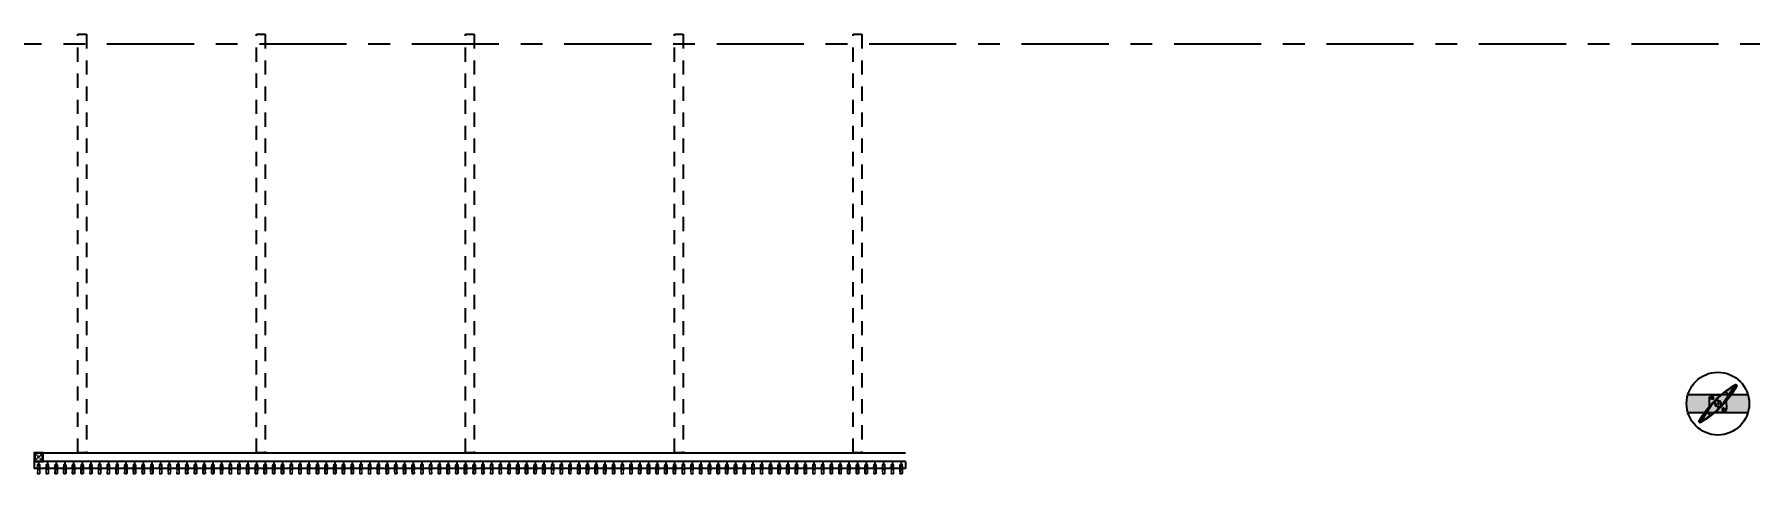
# Model space of a CAD drawing. Header units: millimetres. Extents: x -244126 to 368105, y -173968 to 259060.
# Drawn here: x -29168 to -19322, y 94089 to 96609 of the extents above; entities that cross this region are included whole.
import ezdxf
from ezdxf.enums import TextEntityAlignment as Align
from ezdxf.xclip import XClip

# ---------------------------------------------------------------- set-up
doc = ezdxf.new("R2010")
doc.units = ezdxf.units.MM
doc.header["$MEASUREMENT"] = 0
doc.header["$XCLIPFRAME"] = 0
for name, pattern in [('005_GG_TA_LINE', [13.75, 5, -1.25, 1.25, -1.25, 5]), ('HIDDEN', [9.525, 6.35, -3.175]), ('SLD-Solid', [0]), ('TA_HL_023.00000', [149.5, 81.65, -67.85])]:
    doc.linetypes.add(name, pattern=pattern)
for name, color, linetype in [('000 - H A T C H', 8, 'Continuous'), ('000 - H I D D E N', 7, 'Continuous'), ('000 - SYMBOL CON', 1, 'Continuous'), ('000 - WIPEOUT', 250, 'Continuous'), ('001 - ASCESSORIES', 1, 'Continuous'), ('002 - STRUCTURAL STEEL', 4, 'Continuous'), ('A02_LITEWOOD', 7, 'Continuous'), ('A03_SUN LOUVER', 7, 'Continuous'), ('A04_TUBE SERIES', 7, 'Continuous')]:
    doc.layers.add(name, color=color, linetype=linetype)
doc.styles.get("Standard").update_dxf_attribs({"font": 'arial.ttf'})
doc.styles.add('TA', font='Cordia New.ttf', dxfattribs={"height": 4.5})

# ---------------------------------------------------------------- blocks, each defined once
blk = doc.blocks.new('000 - ASSCESSORIES_FAMELINE_ALC-CARRIER_FOR_12x50mm._TOP_VIEW')
at = {"layer": '001 - ASCESSORIES', "color": 0}
for p, q in [((0, 50), (0, 0)), ((40, 50), (40, 31)), ((40, 19), (40, 0))]:
    blk.add_line(p, q, dxfattribs=at)
at = {"layer": '001 - ASCESSORIES', "color": 0, "linetype": 'SLD-Solid', "lineweight": 15}
blk.add_line((32, 19), (31.2, 19.2), dxfattribs=at)
at = {"layer": '001 - ASCESSORIES', "color": 0}
for points in [[(40, 31), (20, 31), (20, 19), (40, 19)], [(34.2, 19), (30.4, 20.1), (30.3, 19.5)], [(32, 19), (30.3, 19.5)]]:
    blk.add_lwpolyline(points, dxfattribs=at)
at = {"layer": '001 - ASCESSORIES', "color": 0, "linetype": 'SLD-Solid', "lineweight": 15}
blk.add_arc((270.3, 855), 868.8, 253.9699, 254.03585, dxfattribs=at)
at = {"layer": 'Defpoints', "color": 250}
blk.add_lwpolyline([(-2.3, 25), (22.3, 25)], dxfattribs=at)
blk = doc.blocks.new('*U3116')
at = {"color": 250}
blk.add_wipeout([(-25, -6), (25, -6), (25, 6), (-25, 6)], dxfattribs=at).dxf.layer = '000 - WIPEOUT'
blk.add_point((0, 0))
at = {"layer": 'A02_LITEWOOD', "color": 0, "linetype": 'SLD-Solid', "lineweight": 15}
blk.add_lwpolyline([(-23.4, -1.8), (-22.7, -1.8), (-22.7, 1.3, 0.414214), (-23.6, 2.2), (-24.1, 2.2, 0.414214), (-25, 1.3), (-25, -4.9, 0.414214), (-23.9, -6), (-16.2, -6, 0.414214), (-15, -4.9), (-15, -3.4, -0.616061), (-13.5, -2.7), (-9.4, -5.8, 0.164473), (-8.9, -6), (23.8, -6, 0.414214), (25, -4.9), (25, 4.8, 0.414214), (23.8, 6), (-23.9, 6, 0.414214), (-25, 4.8), (-25, 3.2, 0.414214), (-24.1, 2.3), (-23.5, 2.3, -0.414214), (-22.6, 1.4), (-22.6, -1.8, -0.414214), (-23, -2.2), (-23, -2.2, -0.414214), (-23.5, -1.8), (-23.5, 1.4), (-24.2, 1.4), (-24.2, -1.8, 1.000966), (-21.9, -1.8), (-21.9, 1.4, 0.414214), (-23.5, 3), (-24.1, 3, -0.414214), (-24.3, 3.2), (-24.3, 4.8, -0.414214), (-23.9, 5.3), (23.8, 5.3, -0.414214), (24.3, 4.8), (24.3, -4.9, -0.414214), (23.8, -5.3), (-8.9, -5.3, -0.164473), (-9, -5.3), (-13.1, -2.1, 0.617259), (-15.7, -3.4), (-15.7, -4.9, -0.414214), (-16.2, -5.3), (-23.9, -5.3, -0.414214), (-24.3, -4.9), (-24.3, 1.3, -0.414214), (-24.1, 1.5), (-23.6, 1.5, -0.414214), (-23.4, 1.3)], format="xyb", close=True, dxfattribs=at)
blk = doc.blocks.new('000 - FAMELINE_AL.LITEWOOD_12x50mm._CUT_VIEW')
at = {"layer": '000 - H A T C H'}
h = blk.add_hatch(dxfattribs=at)
h.set_pattern_fill('ANSI32', color=8)
h.set_pattern_definition([(45, (3e-15, -24.6393), (-0.265165, 0.265165), []), (45, (0.17678, -24.6393), (-0.265165, 0.265165), [])])
edge = h.paths.add_edge_path()
edge.add_line((-23.4, -1.8), (-22.7, -1.8))
edge.add_line((-22.7, -1.8), (-22.7, 1.3))
edge.add_arc((-23.6, 1.3), 0.9, 360, 450)
edge.add_line((-23.6, 2.2), (-24.1, 2.2))
edge.add_arc((-24.1, 1.3), 0.9, 90, 180)
edge.add_line((-25, 1.3), (-25, -4.9))
edge.add_arc((-23.8, -4.8), 1.15, 180, 270)
edge.add_line((-23.9, -6), (-16.2, -6))
edge.add_arc((-16.2, -4.9), 1.15, 270, 360)
edge.add_line((-15, -4.9), (-15, -3.4))
edge.add_arc((-14.1, -3.4), 0.938, 53.0492, 179.59161, ccw=False)
edge.add_line((-13.5, -2.7), (-9.4, -5.8))
edge.add_arc((-8.9, -5.1), 0.9, 232.63998, 270)
edge.add_line((-8.9, -6), (23.8, -6))
edge.add_arc((23.8, -4.8), 1.15, 270, 360)
edge.add_line((25, -4.9), (25, 4.8))
edge.add_arc((23.9, 4.8), 1.15, 360, 450)
edge.add_line((23.9, 6), (-23.8, 6))
edge.add_arc((-23.8, 4.8), 1.15, 90, 180)
edge.add_line((-25, 4.9), (-25, 3.2))
edge.add_arc((-24.1, 3.2), 0.9, 180, 270)
edge.add_line((-24.1, 2.3), (-23.5, 2.3))
edge.add_arc((-23.5, 1.4), 0.9, 0, 90, ccw=False)
edge.add_line((-22.6, 1.4), (-22.6, -1.8))
edge.add_arc((-23, -1.8), 0.45, 270, 360, ccw=False)
edge.add_line((-23, -2.2), (-23, -2.2))
edge.add_arc((-23, -1.8), 0.45, 180, 270, ccw=False)
edge.add_line((-23.5, -1.8), (-23.5, 1.4))
edge.add_line((-23.5, 1.4), (-24.2, 1.4))
edge.add_line((-24.2, 1.4), (-24.2, -1.8))
edge.add_arc((-23, -1.8), 1.17, 179.88941, 360)
edge.add_line((-21.9, -1.8), (-21.9, 1.4))
edge.add_arc((-23.5, 1.4), 1.6, 360, 450)
edge.add_line((-23.5, 3), (-24.1, 3))
edge.add_arc((-24.1, 3.2), 0.2, 180, 270, ccw=False)
edge.add_line((-24.3, 3.2), (-24.3, 4.9))
edge.add_arc((-23.8, 4.9), 0.45, 90, 180, ccw=False)
edge.add_line((-23.8, 5.3), (23.9, 5.3))
edge.add_arc((23.9, 4.9), 0.45, 0, 90, ccw=False)
edge.add_line((24.3, 4.9), (24.3, -4.9))
edge.add_arc((23.8, -4.9), 0.45, 270, 360, ccw=False)
edge.add_line((23.8, -5.3), (-8.9, -5.3))
edge.add_arc((-8.9, -5.1), 0.2, 232.63998, 270, ccw=False)
edge.add_line((-9, -5.3), (-13.1, -2.1))
edge.add_arc((-14.1, -3.4), 1.64, 52.94963, 179.69097)
edge.add_line((-15.7, -3.4), (-15.7, -4.9))
edge.add_arc((-16.1, -4.8), 0.45, 270, 360, ccw=False)
edge.add_line((-16.2, -5.3), (-23.9, -5.3))
edge.add_arc((-23.9, -4.8), 0.45, 180, 270, ccw=False)
edge.add_line((-24.3, -4.9), (-24.3, 1.3))
edge.add_arc((-24.1, 1.3), 0.2, 90, 180, ccw=False)
edge.add_line((-24.1, 1.5), (-23.6, 1.5))
edge.add_arc((-23.6, 1.3), 0.2, 0, 90, ccw=False)
edge.add_line((-23.4, 1.3), (-23.4, -1.8))
at = {"layer": 'A03_SUN LOUVER', "color": 0}
blk.add_blockref('*U3116', (0, 0), dxfattribs=at)
blk = doc.blocks.new('*U3107')
at = {"layer": '001 - ASCESSORIES', "color": 0}
for p, q in [((-2500, 0), (-2500, -40)), ((2500, 0), (2500, -40))]:
    blk.add_line(p, q, dxfattribs=at)
at = {"layer": '001 - ASCESSORIES', "color": 0, "rotation": 270}
blk.add_blockref('000 - ASSCESSORIES_FAMELINE_ALC-CARRIER_FOR_12x50mm._TOP_VIEW', (-2500, 0), dxfattribs=at)
at = {"layer": 'A04_TUBE SERIES', "color": 0, "style": 'TA', "flags": 1}
for tag, p in [('ITEM_VALUE', (50, -212.5)), ('PRODUCT_NAME_VALUE', (300, -212.5)), ('ITEM_NUMBER_VALUE', (600, -212.5)), ('PRODUCT_CODE_VALUE', (800, -212.5)), ('SELLING_PRICE_VALUE', (1000, -212.5)), ('UNIT_VALUE', (1150, -212.5)), ('TYPE_OF_COLOR_VALUE', (1275, -212.5)), ('SECTION_VALUE', (1425, -212.5))]:
    blk.add_attdef(tag, text='', height=9, dxfattribs=at).set_placement(p, align=Align.MIDDLE_CENTER)
at = {"layer": 'A02_LITEWOOD', "color": 3, "rotation": 270}
blk.add_blockref('000 - FAMELINE_AL.LITEWOOD_12x50mm._CUT_VIEW', (-2475, -45), dxfattribs=at)
at = {"layer": '001 - ASCESSORIES', "color": 0, "rotation": 270}
blk.add_blockref('000 - ASSCESSORIES_FAMELINE_ALC-CARRIER_FOR_12x50mm._TOP_VIEW', (-2450, 0), dxfattribs=at)
at = {"layer": 'A02_LITEWOOD', "color": 3, "rotation": 270}
blk.add_blockref('000 - FAMELINE_AL.LITEWOOD_12x50mm._CUT_VIEW', (-2425, -45), dxfattribs=at)
at = {"layer": '001 - ASCESSORIES', "color": 0, "rotation": 270}
blk.add_blockref('000 - ASSCESSORIES_FAMELINE_ALC-CARRIER_FOR_12x50mm._TOP_VIEW', (-2400, 0), dxfattribs=at)
at = {"layer": 'A02_LITEWOOD', "color": 3, "rotation": 270}
blk.add_blockref('000 - FAMELINE_AL.LITEWOOD_12x50mm._CUT_VIEW', (-2375, -45), dxfattribs=at)
at = {"layer": '001 - ASCESSORIES', "color": 0, "rotation": 270}
blk.add_blockref('000 - ASSCESSORIES_FAMELINE_ALC-CARRIER_FOR_12x50mm._TOP_VIEW', (-2350, 0), dxfattribs=at)
at = {"layer": 'A02_LITEWOOD', "color": 3, "rotation": 270}
blk.add_blockref('000 - FAMELINE_AL.LITEWOOD_12x50mm._CUT_VIEW', (-2325, -45), dxfattribs=at)
at = {"layer": '001 - ASCESSORIES', "color": 0, "rotation": 270}
blk.add_blockref('000 - ASSCESSORIES_FAMELINE_ALC-CARRIER_FOR_12x50mm._TOP_VIEW', (-2300, 0), dxfattribs=at)
at = {"layer": 'A02_LITEWOOD', "color": 3, "rotation": 270}
blk.add_blockref('000 - FAMELINE_AL.LITEWOOD_12x50mm._CUT_VIEW', (-2275, -45), dxfattribs=at)
at = {"layer": '001 - ASCESSORIES', "color": 0, "rotation": 270}
blk.add_blockref('000 - ASSCESSORIES_FAMELINE_ALC-CARRIER_FOR_12x50mm._TOP_VIEW', (-2250, 0), dxfattribs=at)
at = {"layer": 'A02_LITEWOOD', "color": 3, "rotation": 270}
blk.add_blockref('000 - FAMELINE_AL.LITEWOOD_12x50mm._CUT_VIEW', (-2225, -45), dxfattribs=at)
at = {"layer": '001 - ASCESSORIES', "color": 0, "rotation": 270}
blk.add_blockref('000 - ASSCESSORIES_FAMELINE_ALC-CARRIER_FOR_12x50mm._TOP_VIEW', (-2200, 0), dxfattribs=at)
at = {"layer": 'A02_LITEWOOD', "color": 3, "rotation": 270}
blk.add_blockref('000 - FAMELINE_AL.LITEWOOD_12x50mm._CUT_VIEW', (-2175, -45), dxfattribs=at)
at = {"layer": '001 - ASCESSORIES', "color": 0, "rotation": 270}
blk.add_blockref('000 - ASSCESSORIES_FAMELINE_ALC-CARRIER_FOR_12x50mm._TOP_VIEW', (-2150, 0), dxfattribs=at)
at = {"layer": 'A02_LITEWOOD', "color": 3, "rotation": 270}
blk.add_blockref('000 - FAMELINE_AL.LITEWOOD_12x50mm._CUT_VIEW', (-2125, -45), dxfattribs=at)
at = {"layer": '001 - ASCESSORIES', "color": 0, "rotation": 270}
blk.add_blockref('000 - ASSCESSORIES_FAMELINE_ALC-CARRIER_FOR_12x50mm._TOP_VIEW', (-2100, 0), dxfattribs=at)
at = {"layer": 'A02_LITEWOOD', "color": 3, "rotation": 270}
blk.add_blockref('000 - FAMELINE_AL.LITEWOOD_12x50mm._CUT_VIEW', (-2075, -45), dxfattribs=at)
at = {"layer": '001 - ASCESSORIES', "color": 0, "rotation": 270}
blk.add_blockref('000 - ASSCESSORIES_FAMELINE_ALC-CARRIER_FOR_12x50mm._TOP_VIEW', (-2050, 0), dxfattribs=at)
at = {"layer": 'A02_LITEWOOD', "color": 3, "rotation": 270}
blk.add_blockref('000 - FAMELINE_AL.LITEWOOD_12x50mm._CUT_VIEW', (-2025, -45), dxfattribs=at)
at = {"layer": '001 - ASCESSORIES', "color": 0, "rotation": 270}
blk.add_blockref('000 - ASSCESSORIES_FAMELINE_ALC-CARRIER_FOR_12x50mm._TOP_VIEW', (-2000, 0), dxfattribs=at)
at = {"layer": 'A02_LITEWOOD', "color": 3, "rotation": 270}
blk.add_blockref('000 - FAMELINE_AL.LITEWOOD_12x50mm._CUT_VIEW', (-1975, -45), dxfattribs=at)
at = {"layer": '001 - ASCESSORIES', "color": 0, "rotation": 270}
blk.add_blockref('000 - ASSCESSORIES_FAMELINE_ALC-CARRIER_FOR_12x50mm._TOP_VIEW', (-1950, 0), dxfattribs=at)
at = {"layer": 'A02_LITEWOOD', "color": 3, "rotation": 270}
blk.add_blockref('000 - FAMELINE_AL.LITEWOOD_12x50mm._CUT_VIEW', (-1925, -45), dxfattribs=at)
at = {"layer": '001 - ASCESSORIES', "color": 0, "rotation": 270}
blk.add_blockref('000 - ASSCESSORIES_FAMELINE_ALC-CARRIER_FOR_12x50mm._TOP_VIEW', (-1900, 0), dxfattribs=at)
at = {"layer": 'A02_LITEWOOD', "color": 3, "rotation": 270}
blk.add_blockref('000 - FAMELINE_AL.LITEWOOD_12x50mm._CUT_VIEW', (-1875, -45), dxfattribs=at)
at = {"layer": '001 - ASCESSORIES', "color": 0, "rotation": 270}
blk.add_blockref('000 - ASSCESSORIES_FAMELINE_ALC-CARRIER_FOR_12x50mm._TOP_VIEW', (-1850, 0), dxfattribs=at)
at = {"layer": 'A02_LITEWOOD', "color": 3, "rotation": 270}
blk.add_blockref('000 - FAMELINE_AL.LITEWOOD_12x50mm._CUT_VIEW', (-1825, -45), dxfattribs=at)
at = {"layer": '001 - ASCESSORIES', "color": 0, "rotation": 270}
blk.add_blockref('000 - ASSCESSORIES_FAMELINE_ALC-CARRIER_FOR_12x50mm._TOP_VIEW', (-1800, 0), dxfattribs=at)
at = {"layer": 'A02_LITEWOOD', "color": 3, "rotation": 270}
blk.add_blockref('000 - FAMELINE_AL.LITEWOOD_12x50mm._CUT_VIEW', (-1775, -45), dxfattribs=at)
at = {"layer": '001 - ASCESSORIES', "color": 0, "rotation": 270}
blk.add_blockref('000 - ASSCESSORIES_FAMELINE_ALC-CARRIER_FOR_12x50mm._TOP_VIEW', (-1750, 0), dxfattribs=at)
at = {"layer": 'A02_LITEWOOD', "color": 3, "rotation": 270}
blk.add_blockref('000 - FAMELINE_AL.LITEWOOD_12x50mm._CUT_VIEW', (-1725, -45), dxfattribs=at)
at = {"layer": '001 - ASCESSORIES', "color": 0, "rotation": 270}
blk.add_blockref('000 - ASSCESSORIES_FAMELINE_ALC-CARRIER_FOR_12x50mm._TOP_VIEW', (-1700, 0), dxfattribs=at)
at = {"layer": 'A02_LITEWOOD', "color": 3, "rotation": 270}
blk.add_blockref('000 - FAMELINE_AL.LITEWOOD_12x50mm._CUT_VIEW', (-1675, -45), dxfattribs=at)
at = {"layer": '001 - ASCESSORIES', "color": 0, "rotation": 270}
blk.add_blockref('000 - ASSCESSORIES_FAMELINE_ALC-CARRIER_FOR_12x50mm._TOP_VIEW', (-1650, 0), dxfattribs=at)
at = {"layer": 'A02_LITEWOOD', "color": 3, "rotation": 270}
blk.add_blockref('000 - FAMELINE_AL.LITEWOOD_12x50mm._CUT_VIEW', (-1625, -45), dxfattribs=at)
at = {"layer": '001 - ASCESSORIES', "color": 0, "rotation": 270}
blk.add_blockref('000 - ASSCESSORIES_FAMELINE_ALC-CARRIER_FOR_12x50mm._TOP_VIEW', (-1600, 0), dxfattribs=at)
at = {"layer": 'A02_LITEWOOD', "color": 3, "rotation": 270}
blk.add_blockref('000 - FAMELINE_AL.LITEWOOD_12x50mm._CUT_VIEW', (-1575, -45), dxfattribs=at)
at = {"layer": '001 - ASCESSORIES', "color": 0, "rotation": 270}
blk.add_blockref('000 - ASSCESSORIES_FAMELINE_ALC-CARRIER_FOR_12x50mm._TOP_VIEW', (-1550, 0), dxfattribs=at)
at = {"layer": 'A02_LITEWOOD', "color": 3, "rotation": 270}
blk.add_blockref('000 - FAMELINE_AL.LITEWOOD_12x50mm._CUT_VIEW', (-1525, -45), dxfattribs=at)
at = {"layer": '001 - ASCESSORIES', "color": 0, "rotation": 270}
blk.add_blockref('000 - ASSCESSORIES_FAMELINE_ALC-CARRIER_FOR_12x50mm._TOP_VIEW', (-1500, 0), dxfattribs=at)
at = {"layer": 'A02_LITEWOOD', "color": 3, "rotation": 270}
blk.add_blockref('000 - FAMELINE_AL.LITEWOOD_12x50mm._CUT_VIEW', (-1475, -45), dxfattribs=at)
at = {"layer": '001 - ASCESSORIES', "color": 0, "rotation": 270}
blk.add_blockref('000 - ASSCESSORIES_FAMELINE_ALC-CARRIER_FOR_12x50mm._TOP_VIEW', (-1450, 0), dxfattribs=at)
at = {"layer": 'A02_LITEWOOD', "color": 3, "rotation": 270}
blk.add_blockref('000 - FAMELINE_AL.LITEWOOD_12x50mm._CUT_VIEW', (-1425, -45), dxfattribs=at)
at = {"layer": '001 - ASCESSORIES', "color": 0, "rotation": 270}
blk.add_blockref('000 - ASSCESSORIES_FAMELINE_ALC-CARRIER_FOR_12x50mm._TOP_VIEW', (-1400, 0), dxfattribs=at)
at = {"layer": 'A02_LITEWOOD', "color": 3, "rotation": 270}
blk.add_blockref('000 - FAMELINE_AL.LITEWOOD_12x50mm._CUT_VIEW', (-1375, -45), dxfattribs=at)
at = {"layer": '001 - ASCESSORIES', "color": 0, "rotation": 270}
blk.add_blockref('000 - ASSCESSORIES_FAMELINE_ALC-CARRIER_FOR_12x50mm._TOP_VIEW', (-1350, 0), dxfattribs=at)
at = {"layer": 'A02_LITEWOOD', "color": 3, "rotation": 270}
blk.add_blockref('000 - FAMELINE_AL.LITEWOOD_12x50mm._CUT_VIEW', (-1325, -45), dxfattribs=at)
at = {"layer": '001 - ASCESSORIES', "color": 0, "rotation": 270}
blk.add_blockref('000 - ASSCESSORIES_FAMELINE_ALC-CARRIER_FOR_12x50mm._TOP_VIEW', (-1300, 0), dxfattribs=at)
at = {"layer": 'A02_LITEWOOD', "color": 3, "rotation": 270}
blk.add_blockref('000 - FAMELINE_AL.LITEWOOD_12x50mm._CUT_VIEW', (-1275, -45), dxfattribs=at)
at = {"layer": '001 - ASCESSORIES', "color": 0, "rotation": 270}
blk.add_blockref('000 - ASSCESSORIES_FAMELINE_ALC-CARRIER_FOR_12x50mm._TOP_VIEW', (-1250, 0), dxfattribs=at)
at = {"layer": 'A02_LITEWOOD', "color": 3, "rotation": 270}
blk.add_blockref('000 - FAMELINE_AL.LITEWOOD_12x50mm._CUT_VIEW', (-1225, -45), dxfattribs=at)
at = {"layer": '001 - ASCESSORIES', "color": 0, "rotation": 270}
blk.add_blockref('000 - ASSCESSORIES_FAMELINE_ALC-CARRIER_FOR_12x50mm._TOP_VIEW', (-1200, 0), dxfattribs=at)
at = {"layer": 'A02_LITEWOOD', "color": 3, "rotation": 270}
blk.add_blockref('000 - FAMELINE_AL.LITEWOOD_12x50mm._CUT_VIEW', (-1175, -45), dxfattribs=at)
at = {"layer": '001 - ASCESSORIES', "color": 0, "rotation": 270}
blk.add_blockref('000 - ASSCESSORIES_FAMELINE_ALC-CARRIER_FOR_12x50mm._TOP_VIEW', (-1150, 0), dxfattribs=at)
at = {"layer": 'A02_LITEWOOD', "color": 3, "rotation": 270}
blk.add_blockref('000 - FAMELINE_AL.LITEWOOD_12x50mm._CUT_VIEW', (-1125, -45), dxfattribs=at)
at = {"layer": '001 - ASCESSORIES', "color": 0, "rotation": 270}
blk.add_blockref('000 - ASSCESSORIES_FAMELINE_ALC-CARRIER_FOR_12x50mm._TOP_VIEW', (-1100, 0), dxfattribs=at)
at = {"layer": 'A02_LITEWOOD', "color": 3, "rotation": 270}
blk.add_blockref('000 - FAMELINE_AL.LITEWOOD_12x50mm._CUT_VIEW', (-1075, -45), dxfattribs=at)
at = {"layer": '001 - ASCESSORIES', "color": 0, "rotation": 270}
blk.add_blockref('000 - ASSCESSORIES_FAMELINE_ALC-CARRIER_FOR_12x50mm._TOP_VIEW', (-1050, 0), dxfattribs=at)
at = {"layer": 'A02_LITEWOOD', "color": 3, "rotation": 270}
blk.add_blockref('000 - FAMELINE_AL.LITEWOOD_12x50mm._CUT_VIEW', (-1025, -45), dxfattribs=at)
at = {"layer": '001 - ASCESSORIES', "color": 0, "rotation": 270}
blk.add_blockref('000 - ASSCESSORIES_FAMELINE_ALC-CARRIER_FOR_12x50mm._TOP_VIEW', (-1000, 0), dxfattribs=at)
at = {"layer": 'A02_LITEWOOD', "color": 3, "rotation": 270}
blk.add_blockref('000 - FAMELINE_AL.LITEWOOD_12x50mm._CUT_VIEW', (-975, -45), dxfattribs=at)
at = {"layer": '001 - ASCESSORIES', "color": 0, "rotation": 270}
blk.add_blockref('000 - ASSCESSORIES_FAMELINE_ALC-CARRIER_FOR_12x50mm._TOP_VIEW', (-950, 0), dxfattribs=at)
at = {"layer": 'A02_LITEWOOD', "color": 3, "rotation": 270}
blk.add_blockref('000 - FAMELINE_AL.LITEWOOD_12x50mm._CUT_VIEW', (-925, -45), dxfattribs=at)
at = {"layer": '001 - ASCESSORIES', "color": 0, "rotation": 270}
blk.add_blockref('000 - ASSCESSORIES_FAMELINE_ALC-CARRIER_FOR_12x50mm._TOP_VIEW', (-900, 0), dxfattribs=at)
at = {"layer": 'A02_LITEWOOD', "color": 3, "rotation": 270}
blk.add_blockref('000 - FAMELINE_AL.LITEWOOD_12x50mm._CUT_VIEW', (-875, -45), dxfattribs=at)
at = {"layer": '001 - ASCESSORIES', "color": 0, "rotation": 270}
blk.add_blockref('000 - ASSCESSORIES_FAMELINE_ALC-CARRIER_FOR_12x50mm._TOP_VIEW', (-850, 0), dxfattribs=at)
at = {"layer": 'A02_LITEWOOD', "color": 3, "rotation": 270}
blk.add_blockref('000 - FAMELINE_AL.LITEWOOD_12x50mm._CUT_VIEW', (-825, -45), dxfattribs=at)
at = {"layer": '001 - ASCESSORIES', "color": 0, "rotation": 270}
blk.add_blockref('000 - ASSCESSORIES_FAMELINE_ALC-CARRIER_FOR_12x50mm._TOP_VIEW', (-800, 0), dxfattribs=at)
at = {"layer": 'A02_LITEWOOD', "color": 3, "rotation": 270}
blk.add_blockref('000 - FAMELINE_AL.LITEWOOD_12x50mm._CUT_VIEW', (-775, -45), dxfattribs=at)
at = {"layer": '001 - ASCESSORIES', "color": 0, "rotation": 270}
blk.add_blockref('000 - ASSCESSORIES_FAMELINE_ALC-CARRIER_FOR_12x50mm._TOP_VIEW', (-750, 0), dxfattribs=at)
at = {"layer": 'A02_LITEWOOD', "color": 3, "rotation": 270}
blk.add_blockref('000 - FAMELINE_AL.LITEWOOD_12x50mm._CUT_VIEW', (-725, -45), dxfattribs=at)
at = {"layer": '001 - ASCESSORIES', "color": 0, "rotation": 270}
blk.add_blockref('000 - ASSCESSORIES_FAMELINE_ALC-CARRIER_FOR_12x50mm._TOP_VIEW', (-700, 0), dxfattribs=at)
at = {"layer": 'A02_LITEWOOD', "color": 3, "rotation": 270}
blk.add_blockref('000 - FAMELINE_AL.LITEWOOD_12x50mm._CUT_VIEW', (-675, -45), dxfattribs=at)
at = {"layer": '001 - ASCESSORIES', "color": 0, "rotation": 270}
blk.add_blockref('000 - ASSCESSORIES_FAMELINE_ALC-CARRIER_FOR_12x50mm._TOP_VIEW', (-650, 0), dxfattribs=at)
at = {"layer": 'A02_LITEWOOD', "color": 3, "rotation": 270}
blk.add_blockref('000 - FAMELINE_AL.LITEWOOD_12x50mm._CUT_VIEW', (-625, -45), dxfattribs=at)
at = {"layer": '001 - ASCESSORIES', "color": 0, "rotation": 270}
blk.add_blockref('000 - ASSCESSORIES_FAMELINE_ALC-CARRIER_FOR_12x50mm._TOP_VIEW', (-600, 0), dxfattribs=at)
at = {"layer": 'A02_LITEWOOD', "color": 3, "rotation": 270}
blk.add_blockref('000 - FAMELINE_AL.LITEWOOD_12x50mm._CUT_VIEW', (-575, -45), dxfattribs=at)
at = {"layer": '001 - ASCESSORIES', "color": 0, "rotation": 270}
blk.add_blockref('000 - ASSCESSORIES_FAMELINE_ALC-CARRIER_FOR_12x50mm._TOP_VIEW', (-550, 0), dxfattribs=at)
at = {"layer": 'A02_LITEWOOD', "color": 3, "rotation": 270}
blk.add_blockref('000 - FAMELINE_AL.LITEWOOD_12x50mm._CUT_VIEW', (-525, -45), dxfattribs=at)
at = {"layer": '001 - ASCESSORIES', "color": 0, "rotation": 270}
blk.add_blockref('000 - ASSCESSORIES_FAMELINE_ALC-CARRIER_FOR_12x50mm._TOP_VIEW', (-500, 0), dxfattribs=at)
at = {"layer": 'A02_LITEWOOD', "color": 3, "rotation": 270}
blk.add_blockref('000 - FAMELINE_AL.LITEWOOD_12x50mm._CUT_VIEW', (-475, -45), dxfattribs=at)
at = {"layer": '001 - ASCESSORIES', "color": 0, "rotation": 270}
blk.add_blockref('000 - ASSCESSORIES_FAMELINE_ALC-CARRIER_FOR_12x50mm._TOP_VIEW', (-450, 0), dxfattribs=at)
at = {"layer": 'A02_LITEWOOD', "color": 3, "rotation": 270}
blk.add_blockref('000 - FAMELINE_AL.LITEWOOD_12x50mm._CUT_VIEW', (-425, -45), dxfattribs=at)
at = {"layer": '001 - ASCESSORIES', "color": 0, "rotation": 270}
blk.add_blockref('000 - ASSCESSORIES_FAMELINE_ALC-CARRIER_FOR_12x50mm._TOP_VIEW', (-400, 0), dxfattribs=at)
at = {"layer": 'A02_LITEWOOD', "color": 3, "rotation": 270}
blk.add_blockref('000 - FAMELINE_AL.LITEWOOD_12x50mm._CUT_VIEW', (-375, -45), dxfattribs=at)
at = {"layer": '001 - ASCESSORIES', "color": 0, "rotation": 270}
blk.add_blockref('000 - ASSCESSORIES_FAMELINE_ALC-CARRIER_FOR_12x50mm._TOP_VIEW', (-350, 0), dxfattribs=at)
at = {"layer": 'A02_LITEWOOD', "color": 3, "rotation": 270}
blk.add_blockref('000 - FAMELINE_AL.LITEWOOD_12x50mm._CUT_VIEW', (-325, -45), dxfattribs=at)
at = {"layer": '001 - ASCESSORIES', "color": 0, "rotation": 270}
blk.add_blockref('000 - ASSCESSORIES_FAMELINE_ALC-CARRIER_FOR_12x50mm._TOP_VIEW', (-300, 0), dxfattribs=at)
at = {"layer": 'A02_LITEWOOD', "color": 3, "rotation": 270}
blk.add_blockref('000 - FAMELINE_AL.LITEWOOD_12x50mm._CUT_VIEW', (-275, -45), dxfattribs=at)
at = {"layer": '001 - ASCESSORIES', "color": 0, "rotation": 270}
blk.add_blockref('000 - ASSCESSORIES_FAMELINE_ALC-CARRIER_FOR_12x50mm._TOP_VIEW', (-250, 0), dxfattribs=at)
at = {"layer": 'A02_LITEWOOD', "color": 3, "rotation": 270}
blk.add_blockref('000 - FAMELINE_AL.LITEWOOD_12x50mm._CUT_VIEW', (-225, -45), dxfattribs=at)
at = {"layer": '001 - ASCESSORIES', "color": 0, "rotation": 270}
blk.add_blockref('000 - ASSCESSORIES_FAMELINE_ALC-CARRIER_FOR_12x50mm._TOP_VIEW', (-200, 0), dxfattribs=at)
at = {"layer": 'A02_LITEWOOD', "color": 3, "rotation": 270}
blk.add_blockref('000 - FAMELINE_AL.LITEWOOD_12x50mm._CUT_VIEW', (-175, -45), dxfattribs=at)
at = {"layer": '001 - ASCESSORIES', "color": 0, "rotation": 270}
blk.add_blockref('000 - ASSCESSORIES_FAMELINE_ALC-CARRIER_FOR_12x50mm._TOP_VIEW', (-150, 0), dxfattribs=at)
at = {"layer": 'A02_LITEWOOD', "color": 3, "rotation": 270}
blk.add_blockref('000 - FAMELINE_AL.LITEWOOD_12x50mm._CUT_VIEW', (-125, -45), dxfattribs=at)
at = {"layer": '001 - ASCESSORIES', "color": 0, "rotation": 270}
blk.add_blockref('000 - ASSCESSORIES_FAMELINE_ALC-CARRIER_FOR_12x50mm._TOP_VIEW', (-100, 0), dxfattribs=at)
at = {"layer": 'A02_LITEWOOD', "color": 3, "rotation": 270}
blk.add_blockref('000 - FAMELINE_AL.LITEWOOD_12x50mm._CUT_VIEW', (-75, -45), dxfattribs=at)
at = {"layer": '001 - ASCESSORIES', "color": 0, "rotation": 270}
blk.add_blockref('000 - ASSCESSORIES_FAMELINE_ALC-CARRIER_FOR_12x50mm._TOP_VIEW', (-50, 0), dxfattribs=at)
at = {"layer": 'A02_LITEWOOD', "color": 3, "rotation": 270}
blk.add_blockref('000 - FAMELINE_AL.LITEWOOD_12x50mm._CUT_VIEW', (-25, -45), dxfattribs=at)
at = {"layer": '001 - ASCESSORIES', "color": 0, "rotation": 270}
blk.add_blockref('000 - ASSCESSORIES_FAMELINE_ALC-CARRIER_FOR_12x50mm._TOP_VIEW', (0, 0), dxfattribs=at)
at = {"layer": 'A02_LITEWOOD', "color": 3, "rotation": 270}
blk.add_blockref('000 - FAMELINE_AL.LITEWOOD_12x50mm._CUT_VIEW', (25, -45), dxfattribs=at)
at = {"layer": '001 - ASCESSORIES', "color": 0, "rotation": 270}
blk.add_blockref('000 - ASSCESSORIES_FAMELINE_ALC-CARRIER_FOR_12x50mm._TOP_VIEW', (50, 0), dxfattribs=at)
at = {"layer": 'A02_LITEWOOD', "color": 3, "rotation": 270}
blk.add_blockref('000 - FAMELINE_AL.LITEWOOD_12x50mm._CUT_VIEW', (75, -45), dxfattribs=at)
at = {"layer": '001 - ASCESSORIES', "color": 0, "rotation": 270}
blk.add_blockref('000 - ASSCESSORIES_FAMELINE_ALC-CARRIER_FOR_12x50mm._TOP_VIEW', (100, 0), dxfattribs=at)
at = {"layer": 'A02_LITEWOOD', "color": 3, "rotation": 270}
blk.add_blockref('000 - FAMELINE_AL.LITEWOOD_12x50mm._CUT_VIEW', (125, -45), dxfattribs=at)
at = {"layer": '001 - ASCESSORIES', "color": 0, "rotation": 270}
blk.add_blockref('000 - ASSCESSORIES_FAMELINE_ALC-CARRIER_FOR_12x50mm._TOP_VIEW', (150, 0), dxfattribs=at)
at = {"layer": 'A02_LITEWOOD', "color": 3, "rotation": 270}
blk.add_blockref('000 - FAMELINE_AL.LITEWOOD_12x50mm._CUT_VIEW', (175, -45), dxfattribs=at)
at = {"layer": '001 - ASCESSORIES', "color": 0, "rotation": 270}
blk.add_blockref('000 - ASSCESSORIES_FAMELINE_ALC-CARRIER_FOR_12x50mm._TOP_VIEW', (200, 0), dxfattribs=at)
at = {"layer": 'A02_LITEWOOD', "color": 3, "rotation": 270}
blk.add_blockref('000 - FAMELINE_AL.LITEWOOD_12x50mm._CUT_VIEW', (225, -45), dxfattribs=at)
at = {"layer": '001 - ASCESSORIES', "color": 0, "rotation": 270}
blk.add_blockref('000 - ASSCESSORIES_FAMELINE_ALC-CARRIER_FOR_12x50mm._TOP_VIEW', (250, 0), dxfattribs=at)
at = {"layer": 'A02_LITEWOOD', "color": 3, "rotation": 270}
blk.add_blockref('000 - FAMELINE_AL.LITEWOOD_12x50mm._CUT_VIEW', (275, -45), dxfattribs=at)
at = {"layer": '001 - ASCESSORIES', "color": 0, "rotation": 270}
blk.add_blockref('000 - ASSCESSORIES_FAMELINE_ALC-CARRIER_FOR_12x50mm._TOP_VIEW', (300, 0), dxfattribs=at)
at = {"layer": 'A02_LITEWOOD', "color": 3, "rotation": 270}
blk.add_blockref('000 - FAMELINE_AL.LITEWOOD_12x50mm._CUT_VIEW', (325, -45), dxfattribs=at)
at = {"layer": '001 - ASCESSORIES', "color": 0, "rotation": 270}
blk.add_blockref('000 - ASSCESSORIES_FAMELINE_ALC-CARRIER_FOR_12x50mm._TOP_VIEW', (350, 0), dxfattribs=at)
at = {"layer": 'A02_LITEWOOD', "color": 3, "rotation": 270}
blk.add_blockref('000 - FAMELINE_AL.LITEWOOD_12x50mm._CUT_VIEW', (375, -45), dxfattribs=at)
at = {"layer": '001 - ASCESSORIES', "color": 0, "rotation": 270}
blk.add_blockref('000 - ASSCESSORIES_FAMELINE_ALC-CARRIER_FOR_12x50mm._TOP_VIEW', (400, 0), dxfattribs=at)
at = {"layer": 'A02_LITEWOOD', "color": 3, "rotation": 270}
blk.add_blockref('000 - FAMELINE_AL.LITEWOOD_12x50mm._CUT_VIEW', (425, -45), dxfattribs=at)
at = {"layer": '001 - ASCESSORIES', "color": 0, "rotation": 270}
blk.add_blockref('000 - ASSCESSORIES_FAMELINE_ALC-CARRIER_FOR_12x50mm._TOP_VIEW', (450, 0), dxfattribs=at)
at = {"layer": 'A02_LITEWOOD', "color": 3, "rotation": 270}
blk.add_blockref('000 - FAMELINE_AL.LITEWOOD_12x50mm._CUT_VIEW', (475, -45), dxfattribs=at)
at = {"layer": '001 - ASCESSORIES', "color": 0, "rotation": 270}
blk.add_blockref('000 - ASSCESSORIES_FAMELINE_ALC-CARRIER_FOR_12x50mm._TOP_VIEW', (500, 0), dxfattribs=at)
at = {"layer": 'A02_LITEWOOD', "color": 3, "rotation": 270}
blk.add_blockref('000 - FAMELINE_AL.LITEWOOD_12x50mm._CUT_VIEW', (525, -45), dxfattribs=at)
at = {"layer": '001 - ASCESSORIES', "color": 0, "rotation": 270}
blk.add_blockref('000 - ASSCESSORIES_FAMELINE_ALC-CARRIER_FOR_12x50mm._TOP_VIEW', (550, 0), dxfattribs=at)
at = {"layer": 'A02_LITEWOOD', "color": 3, "rotation": 270}
blk.add_blockref('000 - FAMELINE_AL.LITEWOOD_12x50mm._CUT_VIEW', (575, -45), dxfattribs=at)
at = {"layer": '001 - ASCESSORIES', "color": 0, "rotation": 270}
blk.add_blockref('000 - ASSCESSORIES_FAMELINE_ALC-CARRIER_FOR_12x50mm._TOP_VIEW', (600, 0), dxfattribs=at)
at = {"layer": 'A02_LITEWOOD', "color": 3, "rotation": 270}
blk.add_blockref('000 - FAMELINE_AL.LITEWOOD_12x50mm._CUT_VIEW', (625, -45), dxfattribs=at)
at = {"layer": '001 - ASCESSORIES', "color": 0, "rotation": 270}
blk.add_blockref('000 - ASSCESSORIES_FAMELINE_ALC-CARRIER_FOR_12x50mm._TOP_VIEW', (650, 0), dxfattribs=at)
at = {"layer": 'A02_LITEWOOD', "color": 3, "rotation": 270}
blk.add_blockref('000 - FAMELINE_AL.LITEWOOD_12x50mm._CUT_VIEW', (675, -45), dxfattribs=at)
at = {"layer": '001 - ASCESSORIES', "color": 0, "rotation": 270}
blk.add_blockref('000 - ASSCESSORIES_FAMELINE_ALC-CARRIER_FOR_12x50mm._TOP_VIEW', (700, 0), dxfattribs=at)
at = {"layer": 'A02_LITEWOOD', "color": 3, "rotation": 270}
blk.add_blockref('000 - FAMELINE_AL.LITEWOOD_12x50mm._CUT_VIEW', (725, -45), dxfattribs=at)
at = {"layer": '001 - ASCESSORIES', "color": 0, "rotation": 270}
blk.add_blockref('000 - ASSCESSORIES_FAMELINE_ALC-CARRIER_FOR_12x50mm._TOP_VIEW', (750, 0), dxfattribs=at)
at = {"layer": 'A02_LITEWOOD', "color": 3, "rotation": 270}
blk.add_blockref('000 - FAMELINE_AL.LITEWOOD_12x50mm._CUT_VIEW', (775, -45), dxfattribs=at)
at = {"layer": '001 - ASCESSORIES', "color": 0, "rotation": 270}
blk.add_blockref('000 - ASSCESSORIES_FAMELINE_ALC-CARRIER_FOR_12x50mm._TOP_VIEW', (800, 0), dxfattribs=at)
at = {"layer": 'A02_LITEWOOD', "color": 3, "rotation": 270}
blk.add_blockref('000 - FAMELINE_AL.LITEWOOD_12x50mm._CUT_VIEW', (825, -45), dxfattribs=at)
at = {"layer": '001 - ASCESSORIES', "color": 0, "rotation": 270}
blk.add_blockref('000 - ASSCESSORIES_FAMELINE_ALC-CARRIER_FOR_12x50mm._TOP_VIEW', (850, 0), dxfattribs=at)
at = {"layer": 'A02_LITEWOOD', "color": 3, "rotation": 270}
blk.add_blockref('000 - FAMELINE_AL.LITEWOOD_12x50mm._CUT_VIEW', (875, -45), dxfattribs=at)
at = {"layer": '001 - ASCESSORIES', "color": 0, "rotation": 270}
blk.add_blockref('000 - ASSCESSORIES_FAMELINE_ALC-CARRIER_FOR_12x50mm._TOP_VIEW', (900, 0), dxfattribs=at)
at = {"layer": 'A02_LITEWOOD', "color": 3, "rotation": 270}
blk.add_blockref('000 - FAMELINE_AL.LITEWOOD_12x50mm._CUT_VIEW', (925, -45), dxfattribs=at)
at = {"layer": '001 - ASCESSORIES', "color": 0, "rotation": 270}
blk.add_blockref('000 - ASSCESSORIES_FAMELINE_ALC-CARRIER_FOR_12x50mm._TOP_VIEW', (950, 0), dxfattribs=at)
at = {"layer": 'A02_LITEWOOD', "color": 3, "rotation": 270}
blk.add_blockref('000 - FAMELINE_AL.LITEWOOD_12x50mm._CUT_VIEW', (975, -45), dxfattribs=at)
at = {"layer": '001 - ASCESSORIES', "color": 0, "rotation": 270}
blk.add_blockref('000 - ASSCESSORIES_FAMELINE_ALC-CARRIER_FOR_12x50mm._TOP_VIEW', (1000, 0), dxfattribs=at)
at = {"layer": 'A02_LITEWOOD', "color": 3, "rotation": 270}
blk.add_blockref('000 - FAMELINE_AL.LITEWOOD_12x50mm._CUT_VIEW', (1025, -45), dxfattribs=at)
at = {"layer": '001 - ASCESSORIES', "color": 0, "rotation": 270}
blk.add_blockref('000 - ASSCESSORIES_FAMELINE_ALC-CARRIER_FOR_12x50mm._TOP_VIEW', (1050, 0), dxfattribs=at)
at = {"layer": 'A02_LITEWOOD', "color": 3, "rotation": 270}
blk.add_blockref('000 - FAMELINE_AL.LITEWOOD_12x50mm._CUT_VIEW', (1075, -45), dxfattribs=at)
at = {"layer": '001 - ASCESSORIES', "color": 0, "rotation": 270}
blk.add_blockref('000 - ASSCESSORIES_FAMELINE_ALC-CARRIER_FOR_12x50mm._TOP_VIEW', (1100, 0), dxfattribs=at)
at = {"layer": 'A02_LITEWOOD', "color": 3, "rotation": 270}
blk.add_blockref('000 - FAMELINE_AL.LITEWOOD_12x50mm._CUT_VIEW', (1125, -45), dxfattribs=at)
at = {"layer": '001 - ASCESSORIES', "color": 0, "rotation": 270}
blk.add_blockref('000 - ASSCESSORIES_FAMELINE_ALC-CARRIER_FOR_12x50mm._TOP_VIEW', (1150, 0), dxfattribs=at)
at = {"layer": 'A02_LITEWOOD', "color": 3, "rotation": 270}
blk.add_blockref('000 - FAMELINE_AL.LITEWOOD_12x50mm._CUT_VIEW', (1175, -45), dxfattribs=at)
at = {"layer": '001 - ASCESSORIES', "color": 0, "rotation": 270}
blk.add_blockref('000 - ASSCESSORIES_FAMELINE_ALC-CARRIER_FOR_12x50mm._TOP_VIEW', (1200, 0), dxfattribs=at)
at = {"layer": 'A02_LITEWOOD', "color": 3, "rotation": 270}
blk.add_blockref('000 - FAMELINE_AL.LITEWOOD_12x50mm._CUT_VIEW', (1225, -45), dxfattribs=at)
at = {"layer": '001 - ASCESSORIES', "color": 0, "rotation": 270}
blk.add_blockref('000 - ASSCESSORIES_FAMELINE_ALC-CARRIER_FOR_12x50mm._TOP_VIEW', (1250, 0), dxfattribs=at)
at = {"layer": 'A02_LITEWOOD', "color": 3, "rotation": 270}
blk.add_blockref('000 - FAMELINE_AL.LITEWOOD_12x50mm._CUT_VIEW', (1275, -45), dxfattribs=at)
at = {"layer": '001 - ASCESSORIES', "color": 0, "rotation": 270}
blk.add_blockref('000 - ASSCESSORIES_FAMELINE_ALC-CARRIER_FOR_12x50mm._TOP_VIEW', (1300, 0), dxfattribs=at)
at = {"layer": 'A02_LITEWOOD', "color": 3, "rotation": 270}
blk.add_blockref('000 - FAMELINE_AL.LITEWOOD_12x50mm._CUT_VIEW', (1325, -45), dxfattribs=at)
at = {"layer": '001 - ASCESSORIES', "color": 0, "rotation": 270}
blk.add_blockref('000 - ASSCESSORIES_FAMELINE_ALC-CARRIER_FOR_12x50mm._TOP_VIEW', (1350, 0), dxfattribs=at)
at = {"layer": 'A02_LITEWOOD', "color": 3, "rotation": 270}
blk.add_blockref('000 - FAMELINE_AL.LITEWOOD_12x50mm._CUT_VIEW', (1375, -45), dxfattribs=at)
at = {"layer": '001 - ASCESSORIES', "color": 0, "rotation": 270}
blk.add_blockref('000 - ASSCESSORIES_FAMELINE_ALC-CARRIER_FOR_12x50mm._TOP_VIEW', (1400, 0), dxfattribs=at)
at = {"layer": 'A02_LITEWOOD', "color": 3, "rotation": 270}
blk.add_blockref('000 - FAMELINE_AL.LITEWOOD_12x50mm._CUT_VIEW', (1425, -45), dxfattribs=at)
at = {"layer": '001 - ASCESSORIES', "color": 0, "rotation": 270}
blk.add_blockref('000 - ASSCESSORIES_FAMELINE_ALC-CARRIER_FOR_12x50mm._TOP_VIEW', (1450, 0), dxfattribs=at)
at = {"layer": 'A02_LITEWOOD', "color": 3, "rotation": 270}
blk.add_blockref('000 - FAMELINE_AL.LITEWOOD_12x50mm._CUT_VIEW', (1475, -45), dxfattribs=at)
at = {"layer": '001 - ASCESSORIES', "color": 0, "rotation": 270}
blk.add_blockref('000 - ASSCESSORIES_FAMELINE_ALC-CARRIER_FOR_12x50mm._TOP_VIEW', (1500, 0), dxfattribs=at)
at = {"layer": 'A02_LITEWOOD', "color": 3, "rotation": 270}
blk.add_blockref('000 - FAMELINE_AL.LITEWOOD_12x50mm._CUT_VIEW', (1525, -45), dxfattribs=at)
at = {"layer": '001 - ASCESSORIES', "color": 0, "rotation": 270}
blk.add_blockref('000 - ASSCESSORIES_FAMELINE_ALC-CARRIER_FOR_12x50mm._TOP_VIEW', (1550, 0), dxfattribs=at)
at = {"layer": 'A02_LITEWOOD', "color": 3, "rotation": 270}
blk.add_blockref('000 - FAMELINE_AL.LITEWOOD_12x50mm._CUT_VIEW', (1575, -45), dxfattribs=at)
at = {"layer": '001 - ASCESSORIES', "color": 0, "rotation": 270}
blk.add_blockref('000 - ASSCESSORIES_FAMELINE_ALC-CARRIER_FOR_12x50mm._TOP_VIEW', (1600, 0), dxfattribs=at)
at = {"layer": 'A02_LITEWOOD', "color": 3, "rotation": 270}
blk.add_blockref('000 - FAMELINE_AL.LITEWOOD_12x50mm._CUT_VIEW', (1625, -45), dxfattribs=at)
at = {"layer": '001 - ASCESSORIES', "color": 0, "rotation": 270}
blk.add_blockref('000 - ASSCESSORIES_FAMELINE_ALC-CARRIER_FOR_12x50mm._TOP_VIEW', (1650, 0), dxfattribs=at)
at = {"layer": 'A02_LITEWOOD', "color": 3, "rotation": 270}
blk.add_blockref('000 - FAMELINE_AL.LITEWOOD_12x50mm._CUT_VIEW', (1675, -45), dxfattribs=at)
at = {"layer": '001 - ASCESSORIES', "color": 0, "rotation": 270}
blk.add_blockref('000 - ASSCESSORIES_FAMELINE_ALC-CARRIER_FOR_12x50mm._TOP_VIEW', (1700, 0), dxfattribs=at)
at = {"layer": 'A02_LITEWOOD', "color": 3, "rotation": 270}
blk.add_blockref('000 - FAMELINE_AL.LITEWOOD_12x50mm._CUT_VIEW', (1725, -45), dxfattribs=at)
at = {"layer": '001 - ASCESSORIES', "color": 0, "rotation": 270}
blk.add_blockref('000 - ASSCESSORIES_FAMELINE_ALC-CARRIER_FOR_12x50mm._TOP_VIEW', (1750, 0), dxfattribs=at)
at = {"layer": 'A02_LITEWOOD', "color": 3, "rotation": 270}
blk.add_blockref('000 - FAMELINE_AL.LITEWOOD_12x50mm._CUT_VIEW', (1775, -45), dxfattribs=at)
at = {"layer": '001 - ASCESSORIES', "color": 0, "rotation": 270}
blk.add_blockref('000 - ASSCESSORIES_FAMELINE_ALC-CARRIER_FOR_12x50mm._TOP_VIEW', (1800, 0), dxfattribs=at)
at = {"layer": 'A02_LITEWOOD', "color": 3, "rotation": 270}
blk.add_blockref('000 - FAMELINE_AL.LITEWOOD_12x50mm._CUT_VIEW', (1825, -45), dxfattribs=at)
at = {"layer": '001 - ASCESSORIES', "color": 0, "rotation": 270}
blk.add_blockref('000 - ASSCESSORIES_FAMELINE_ALC-CARRIER_FOR_12x50mm._TOP_VIEW', (1850, 0), dxfattribs=at)
at = {"layer": 'A02_LITEWOOD', "color": 3, "rotation": 270}
blk.add_blockref('000 - FAMELINE_AL.LITEWOOD_12x50mm._CUT_VIEW', (1875, -45), dxfattribs=at)
at = {"layer": '001 - ASCESSORIES', "color": 0, "rotation": 270}
blk.add_blockref('000 - ASSCESSORIES_FAMELINE_ALC-CARRIER_FOR_12x50mm._TOP_VIEW', (1900, 0), dxfattribs=at)
at = {"layer": 'A02_LITEWOOD', "color": 3, "rotation": 270}
blk.add_blockref('000 - FAMELINE_AL.LITEWOOD_12x50mm._CUT_VIEW', (1925, -45), dxfattribs=at)
at = {"layer": '001 - ASCESSORIES', "color": 0, "rotation": 270}
blk.add_blockref('000 - ASSCESSORIES_FAMELINE_ALC-CARRIER_FOR_12x50mm._TOP_VIEW', (1950, 0), dxfattribs=at)
at = {"layer": 'A02_LITEWOOD', "color": 3, "rotation": 270}
blk.add_blockref('000 - FAMELINE_AL.LITEWOOD_12x50mm._CUT_VIEW', (1975, -45), dxfattribs=at)
at = {"layer": '001 - ASCESSORIES', "color": 0, "rotation": 270}
blk.add_blockref('000 - ASSCESSORIES_FAMELINE_ALC-CARRIER_FOR_12x50mm._TOP_VIEW', (2000, 0), dxfattribs=at)
at = {"layer": 'A02_LITEWOOD', "color": 3, "rotation": 270}
blk.add_blockref('000 - FAMELINE_AL.LITEWOOD_12x50mm._CUT_VIEW', (2025, -45), dxfattribs=at)
at = {"layer": '001 - ASCESSORIES', "color": 0, "rotation": 270}
blk.add_blockref('000 - ASSCESSORIES_FAMELINE_ALC-CARRIER_FOR_12x50mm._TOP_VIEW', (2050, 0), dxfattribs=at)
at = {"layer": 'A02_LITEWOOD', "color": 3, "rotation": 270}
blk.add_blockref('000 - FAMELINE_AL.LITEWOOD_12x50mm._CUT_VIEW', (2075, -45), dxfattribs=at)
at = {"layer": '001 - ASCESSORIES', "color": 0, "rotation": 270}
blk.add_blockref('000 - ASSCESSORIES_FAMELINE_ALC-CARRIER_FOR_12x50mm._TOP_VIEW', (2100, 0), dxfattribs=at)
at = {"layer": 'A02_LITEWOOD', "color": 3, "rotation": 270}
blk.add_blockref('000 - FAMELINE_AL.LITEWOOD_12x50mm._CUT_VIEW', (2125, -45), dxfattribs=at)
at = {"layer": '001 - ASCESSORIES', "color": 0, "rotation": 270}
blk.add_blockref('000 - ASSCESSORIES_FAMELINE_ALC-CARRIER_FOR_12x50mm._TOP_VIEW', (2150, 0), dxfattribs=at)
at = {"layer": 'A02_LITEWOOD', "color": 3, "rotation": 270}
blk.add_blockref('000 - FAMELINE_AL.LITEWOOD_12x50mm._CUT_VIEW', (2175, -45), dxfattribs=at)
at = {"layer": '001 - ASCESSORIES', "color": 0, "rotation": 270}
blk.add_blockref('000 - ASSCESSORIES_FAMELINE_ALC-CARRIER_FOR_12x50mm._TOP_VIEW', (2200, 0), dxfattribs=at)
at = {"layer": 'A02_LITEWOOD', "color": 3, "rotation": 270}
blk.add_blockref('000 - FAMELINE_AL.LITEWOOD_12x50mm._CUT_VIEW', (2225, -45), dxfattribs=at)
at = {"layer": '001 - ASCESSORIES', "color": 0, "rotation": 270}
blk.add_blockref('000 - ASSCESSORIES_FAMELINE_ALC-CARRIER_FOR_12x50mm._TOP_VIEW', (2250, 0), dxfattribs=at)
at = {"layer": 'A02_LITEWOOD', "color": 3, "rotation": 270}
blk.add_blockref('000 - FAMELINE_AL.LITEWOOD_12x50mm._CUT_VIEW', (2275, -45), dxfattribs=at)
at = {"layer": '001 - ASCESSORIES', "color": 0, "rotation": 270}
blk.add_blockref('000 - ASSCESSORIES_FAMELINE_ALC-CARRIER_FOR_12x50mm._TOP_VIEW', (2300, 0), dxfattribs=at)
at = {"layer": 'A02_LITEWOOD', "color": 3, "rotation": 270}
blk.add_blockref('000 - FAMELINE_AL.LITEWOOD_12x50mm._CUT_VIEW', (2325, -45), dxfattribs=at)
at = {"layer": '001 - ASCESSORIES', "color": 0, "rotation": 270}
blk.add_blockref('000 - ASSCESSORIES_FAMELINE_ALC-CARRIER_FOR_12x50mm._TOP_VIEW', (2350, 0), dxfattribs=at)
at = {"layer": 'A02_LITEWOOD', "color": 3, "rotation": 270}
blk.add_blockref('000 - FAMELINE_AL.LITEWOOD_12x50mm._CUT_VIEW', (2375, -45), dxfattribs=at)
at = {"layer": '001 - ASCESSORIES', "color": 0, "rotation": 270}
blk.add_blockref('000 - ASSCESSORIES_FAMELINE_ALC-CARRIER_FOR_12x50mm._TOP_VIEW', (2400, 0), dxfattribs=at)
at = {"layer": 'A02_LITEWOOD', "color": 3, "rotation": 270}
blk.add_blockref('000 - FAMELINE_AL.LITEWOOD_12x50mm._CUT_VIEW', (2425, -45), dxfattribs=at)
at = {"layer": '001 - ASCESSORIES', "color": 0, "rotation": 270}
blk.add_blockref('000 - ASSCESSORIES_FAMELINE_ALC-CARRIER_FOR_12x50mm._TOP_VIEW', (2450, 0), dxfattribs=at)
at = {"layer": 'A02_LITEWOOD', "color": 3, "rotation": 270}
blk.add_blockref('000 - FAMELINE_AL.LITEWOOD_12x50mm._CUT_VIEW', (2475, -45), dxfattribs=at)
blk = doc.blocks.new('*U3041')
at = {"color": 250}
blk.add_wipeout([(50, 0), (50, 50), (0, 50), (0, 0)], dxfattribs=at).dxf.layer = '000 - WIPEOUT'
at = {"layer": '000 - H A T C H'}
h = blk.add_hatch(dxfattribs=at)
h.set_pattern_fill('ANSI32', color=256, scale=0.25)
h.set_pattern_definition([(45, (37.5, 37.5), (-1.6838, 1.6838), []), (45, (38.6225, 37.5), (-1.6838, 1.6838), [])])
edge = h.paths.add_edge_path()
edge.add_line((50, 3), (50, 47))
edge.add_arc((47, 47), 3, 0, 90)
edge.add_line((47, 50), (3, 50))
edge.add_arc((3, 47), 3, 90, 180)
edge.add_line((0, 47), (0, 3))
edge.add_arc((3, 3), 3, 180, 270)
edge.add_line((3, 0), (47, 0))
edge.add_arc((47, 3), 3, 270, 360)
edge = h.paths.add_edge_path(flags=16)
edge.add_line((47.7, 4.3), (47.7, 45.7))
edge.add_arc((45.7, 45.7), 2, 0, 90)
edge.add_line((45.7, 47.7), (4.3, 47.7))
edge.add_arc((4.3, 45.7), 2, 90, 180)
edge.add_line((2.3, 45.7), (2.3, 4.3))
edge.add_arc((4.3, 4.3), 2, 180, 270)
edge.add_line((4.3, 2.3), (45.7, 2.3))
edge.add_arc((45.7, 4.3), 2, 270, 360)
at = {"layer": '000 - H I D D E N', "color": 8, "linetype": 'HIDDEN'}
for p, q in [((50, 0), (0, 50)), ((50, 50), (0, 0))]:
    blk.add_line(p, q, dxfattribs=at)
at = {"layer": '002 - STRUCTURAL STEEL', "color": 0}
for points in [[(50, 3), (50, 47, 0.414214), (47, 50), (3, 50, 0.414214), (0, 47), (0, 3, 0.414214), (3, 0), (47, 0, 0.414214)], [(47.7, 4.3), (47.7, 45.7, 0.414214), (45.7, 47.7), (4.3, 47.7, 0.414214), (2.3, 45.7), (2.3, 4.3, 0.414214), (4.3, 2.3), (45.7, 2.3, 0.414214)]]:
    blk.add_lwpolyline(points, format="xyb", close=True, dxfattribs=at)
at = {"layer": 'Defpoints', "color": 250}
blk.add_lwpolyline([(50, 0), (50, 50), (0, 50), (0, 0)], close=True, dxfattribs=at)
blk = doc.blocks.new('*U3039')
at = {"layer": '002 - STRUCTURAL STEEL', "color": 0, "linetype": 'ByBlock'}
blk.add_lwpolyline([(0, 2400), (50, 2400), (50, 0), (0, 0)], close=True, dxfattribs=at)
blk = doc.blocks.new('*U1777')
at = {"color": 0}
blk.add_wipeout([(0, 50), (0, -50), (2500, -50), (2500, 50)], dxfattribs=at).dxf.layer = '001 - ASCESSORIES'
at = {"layer": '001 - ASCESSORIES', "color": 0}
blk.add_lwpolyline([(0, 50), (0, -50), (2500, -50), (2500, 50)], close=True, dxfattribs=at)
blk = doc.blocks.new('000 - ASSCESSORIES_FAMELINE_AL.END_CAP_FOR_AF_300_TOP_VIEW_PART_1_of_4')
at = {"layer": '000 - H A T C H'}
h = blk.add_hatch(color=250, dxfattribs=at)
edge = h.paths.add_edge_path()
edge.add_line((44.3, 23.3), (14.5, 54.7))
edge.add_arc((-0.3, 40.4), 20.6, 43.75725, 89.0908)
edge.add_line((0, 61), (0, 54.4))
edge.add_arc((0, 45), 9.4, -90, 90, ccw=False)
edge.add_line((0, 35.6), (0, 0))
edge.add_line((0, 0), (150, 0))
edge.add_arc((143.9, -0.1), 6.07, 0.54289, 74.97375)
edge.add_arc((0, -536.2), 561.2, 74.97303, 85.47596)
at = {"layer": '001 - ASCESSORIES', "color": 0}
blk.add_lwpolyline([(150, 0, 0.334046), (145.6, 5.8, 0.045886), (44.3, 23.3), (14.5, 54.7, 0.200426), (0, 61)], format="xyb", dxfattribs=at)
at = {"layer": '001 - ASCESSORIES', "color": 8, "linetype": 'Continuous', "lineweight": 15}
for radius in [9.4, 4.5]:
    blk.add_arc((0, 45), radius, 270, 90, dxfattribs=at)
blk = doc.blocks.new('000 - ASSCESSORIES_FAMELINE_AL.END_CAP_FOR_AF_300_TOP_VIEW')
at = {"layer": '001 - ASCESSORIES', "color": 0}
blk.add_point((0, 0), dxfattribs=at)
at = {"layer": '001 - ASCESSORIES', "color": 0, "xscale": -1}
blk.add_blockref('000 - ASSCESSORIES_FAMELINE_AL.END_CAP_FOR_AF_300_TOP_VIEW_PART_1_of_4', (0, 0), dxfattribs=at)
at = {"layer": '001 - ASCESSORIES', "color": 0, "rotation": 180}
blk.add_blockref('000 - ASSCESSORIES_FAMELINE_AL.END_CAP_FOR_AF_300_TOP_VIEW_PART_1_of_4', (0, 0), dxfattribs=at)
at = {"layer": '001 - ASCESSORIES', "color": 0}
blk.add_blockref('000 - ASSCESSORIES_FAMELINE_AL.END_CAP_FOR_AF_300_TOP_VIEW_PART_1_of_4', (0, 0), dxfattribs=at)
at = {"layer": '001 - ASCESSORIES', "color": 0, "xscale": -1, "rotation": 180}
blk.add_blockref('000 - ASSCESSORIES_FAMELINE_AL.END_CAP_FOR_AF_300_TOP_VIEW_PART_1_of_4', (0, 0), dxfattribs=at)
blk = doc.blocks.new('000 - FAMELINE_AL.SUN_LV_AF_300_CUT_VIEW_PART_1_of_2')
at = {"layer": '000 - H A T C H'}
h = blk.add_hatch(dxfattribs=at)
h.set_pattern_fill('ANSI32', color=256, scale=0.1)
h.set_pattern_definition([(45, (1e-07, 0), (-0.673519, 0.673519), []), (45, (0.449, 0), (-0.673519, 0.673519), [])])
edge = h.paths.add_edge_path()
edge.add_line((-12.7, -14.5), (-12.7, -23))
edge.add_arc((-12.4, -23), 0.3, 180, 268.72958)
edge.add_arc((0, 536.2), 559.6, 268.72958, 269.21129)
edge.add_arc((-7.7, -23.1), 0.2, 269.21129, 360)
edge.add_line((-7.5, -23.1), (-7.5, -21.3))
edge.add_arc((-7.3, -21.3), 0.2, 95, 180, ccw=False)
edge.add_line((-7.3, -21.1), (6.4, -19.9))
edge.add_line((6.4, -19.9), (7.6, -19.9))
edge.add_arc((7.6, -20.1), 0.2, 40.29714, 90, ccw=False)
edge.add_arc((7, -20.7), 1, -102.31057, 40.29714, ccw=False)
edge.add_line((6.8, -21.6), (6.5, -21.1))
edge.add_line((6.5, -21.1), (-5.4, -22.2))
edge.add_arc((-5.4, -22.8), 0.6, 91.24418, 271.00701)
edge.add_line((-5.4, -23.4), (-0.6, -23.8))
edge.add_arc((-0.6, -24.4), 0.6, -91.93688, 90, ccw=False)
edge.add_arc((0, 536.2), 561.2, 254.96712, 269.93667, ccw=False)
edge.add_arc((-144, 0), 6, 105.03288, 254.96712, ccw=False)
edge.add_arc((0, -536.2), 561.2, 90.03065, 105.03288, ccw=False)
edge.add_arc((-0.3, 24.7), 0.3, 0, 90.03065, ccw=False)
edge.add_line((0, 24.7), (0, 24.2))
edge.add_arc((0.6, 24.2), 0.6, 180, 264.91773)
edge.add_line((0.5, 23.6), (4.2, 23.3))
edge.add_arc((4.1, 22.8), 0.509, -85, 84.91773, ccw=False)
edge.add_line((4.2, 22.3), (-6.2, 21.4))
edge.add_arc((-6.2, 21.7), 0.3, 210, 275, ccw=False)
edge.add_line((-6.4, 21.5), (-7.4, 23.2))
edge.add_arc((-7.7, 23), 0.3, 30, 90.78708)
edge.add_arc((0, -536.2), 559.6, 90.78708, 91.27042)
edge.add_line((-12.4, 23.3), (-12.7, 14.5))
edge.add_arc((-12.4, 14.5), 0.3, 180, 270)
edge.add_line((-12.4, 14.2), (-7.8, 14.2))
edge.add_arc((-7.8, 14.1), 0.1, 0, 90, ccw=False)
edge.add_line((-7.7, 14.1), (-7.7, 12.8))
edge.add_arc((-7.8, 12.8), 0.1, -90, 0, ccw=False)
edge.add_line((-7.8, 12.7), (-12.4, 12.7))
edge.add_arc((-12.4, 12.4), 0.3, 90, 180)
edge.add_line((-12.7, 12.4), (-12.7, -12.4))
edge.add_arc((-12.4, -12.4), 0.3, 180, 270)
edge.add_line((-12.4, -12.7), (-7.8, -12.7))
edge.add_arc((-7.8, -12.8), 0.1, 0, 90, ccw=False)
edge.add_line((-7.7, -12.8), (-7.7, -14.1))
edge.add_arc((-7.8, -14.1), 0.1, -90, 0, ccw=False)
edge.add_line((-7.8, -14.2), (-12.4, -14.2))
edge.add_arc((-12.4, -14.5), 0.3, 90, 180)
edge = h.paths.add_edge_path(flags=16)
edge.add_arc((-78, 17.6), 0.3, 98.02064, 180)
edge.add_line((-78.3, 17.6), (-78.3, -17.6))
edge.add_arc((-78, -17.6), 0.3, 180, 261.97936)
edge.add_arc((0, 536.2), 559.6, 261.97936, 268.46314)
edge.add_arc((-15, -22.9), 0.3, 268.46314, 360)
edge.add_line((-14.7, -22.9), (-14.7, -3.2))
edge.add_arc((-15.7, -3.2), 1, 360, 475.37693)
edge.add_arc((-17.2, 0), 2.5, 217.83748, 295.37693, ccw=False)
edge.add_arc((-18.9, -1.3), 0.3, 120, 217.83748, ccw=False)
edge.add_line((-19.1, -1.1), (-18.9, -1))
edge.add_arc((-18.8, -1.2), 0.3, 38.62693, 120, ccw=False)
edge.add_arc((-17.2, 0), 1.7, 218.62693, 501.37307)
edge.add_arc((-18.8, 1.2), 0.3, 240, 321.37307, ccw=False)
edge.add_line((-18.9, 1), (-19.1, 1.1))
edge.add_arc((-18.9, 1.3), 0.3, 142.16252, 240, ccw=False)
edge.add_arc((-17.2, 0), 2.5, 64.62307, 142.16252, ccw=False)
edge.add_arc((-15.7, 3.2), 1, 244.62307, 360)
edge.add_line((-14.7, 3.2), (-14.7, 22.9))
edge.add_arc((-15, 22.9), 0.3, 0, 91.53686)
edge.add_arc((0, -536.2), 559.6, 91.53686, 98.02064)
edge = h.paths.add_edge_path(flags=16)
edge.add_arc((-141.9, -4), 1.11, 122.0267, 248.79289, ccw=False)
edge.add_arc((-143.4, -1.3), 2, 298.21283, 320.91528)
edge.add_arc((-142.1, -2.4), 0.2, 320.91528, 420)
edge.add_line((-142, -2.2), (-143.8, -1.2))
edge.add_arc((-145, 0), 1.7, 43.60896, 316.39104, ccw=False)
edge.add_line((-143.8, 1.2), (-142, 2.2))
edge.add_arc((-142.1, 2.4), 0.2, 300, 399.08472)
edge.add_arc((-143.4, 1.3), 2, 39.08472, 61.78717)
edge.add_arc((-141.9, 4), 1.11, 111.20711, 237.9733, ccw=False)
edge.add_arc((0, -536.2), 559.6, 98.23796, 104.73344, ccw=False)
edge.add_arc((-80.1, 17.3), 0.3, 0, 98.23796, ccw=False)
edge.add_line((-79.8, 17.3), (-79.8, -17.3))
edge.add_arc((-80.1, -17.3), 0.3, 261.76204, 360, ccw=False)
edge.add_arc((0, 536.2), 559.6, 255.26656, 261.76204, ccw=False)
blk.add_point((0, 0))
at = {"layer": 'A03_SUN LOUVER', "color": 0}
for points in [[(-12.7, -14.5), (-12.7, -23, 0.407734), (-12.4, -23.3, 0.002102), (-7.7, -23.3, 0.418251), (-7.5, -23.1), (-7.5, -21.3, -0.388879), (-7.3, -21.1), (6.4, -19.9), (7.6, -19.9, -0.220335), (7.7, -20, -0.717301), (6.8, -21.6), (6.5, -21.1), (-5.4, -22.2, 0.997932), (-5.4, -23.4), (-0.6, -23.8, -1.017047), (-0.6, -25, -0.06541), (-145.6, -5.8, -0.766871), (-145.6, 5.8, -0.065553), (-0.3, 25, -0.41437), (0, 24.7), (0, 24.2, 0.388466), (0.5, 23.6), (4.2, 23.3, -0.915671), (4.2, 22.3), (-6.2, 21.4, -0.291473), (-6.4, 21.5), (-7.4, 23.2, 0.271633), (-7.7, 23.3, 0.002109), (-12.4, 23.3), (-12.7, 14.5, 0.414214), (-12.4, 14.2), (-7.8, 14.2, -0.414214), (-7.7, 14.1), (-7.7, 12.8, -0.414214), (-7.8, 12.7), (-12.4, 12.7, 0.414214), (-12.7, 12.4), (-12.7, -12.4, 0.414214), (-12.4, -12.7), (-7.8, -12.7, -0.414214), (-7.7, -12.8), (-7.7, -14.1, -0.414214), (-7.8, -14.2), (-12.4, -14.2, 0.414214)], [(-142.3, -5, -0.617409), (-142.5, -3, 0.099383), (-141.9, -2.5, 0.461455), (-142, -2.2), (-143.8, -1.2, -2.499611), (-143.8, 1.2), (-142, 2.2, 0.461455), (-141.9, 2.5, 0.099383), (-142.5, 3, -0.617409), (-142.3, 5, -0.028349), (-80.2, 17.6, -0.456981), (-79.8, 17.3), (-79.8, -17.3, -0.456981), (-80.2, -17.6, -0.028349)], [(-78.1, 17.9, 0.373782), (-78.3, 17.6), (-78.3, -17.6, 0.373782), (-78.1, -17.9, 0.028298), (-15, -23.2, 0.422092), (-14.7, -22.9), (-14.7, -3.2, 0.55076), (-16.1, -2.3, -0.351859), (-19.2, -1.5, -0.45487), (-19.1, -1.1), (-18.9, -1, -0.37077), (-18.5, -1.1, 2.853402), (-18.5, 1.1, -0.37077), (-18.9, 1), (-19.1, 1.1, -0.45487), (-19.2, 1.5, -0.351859), (-16.1, 2.3, 0.55076), (-14.7, 3.2), (-14.7, 22.9, 0.422092), (-15, 23.2, 0.028298)]]:
    blk.add_lwpolyline(points, format="xyb", close=True, dxfattribs=at)
blk = doc.blocks.new('000 - FAMELINE_AL.SUN_LV_AF_300_CUT_VIEW')
at = {"layer": 'Defpoints', "color": 250}
for p, q in [((6.9, 0), (-6.9, 0)), ((0, 6.9), (0, -6.9))]:
    blk.add_line(p, q, dxfattribs=at)
at = {"layer": 'A03_SUN LOUVER', "color": 0}
blk.add_blockref('000 - FAMELINE_AL.SUN_LV_AF_300_CUT_VIEW_PART_1_of_2', (0, 0), dxfattribs=at)
at = {"layer": 'A03_SUN LOUVER', "color": 0, "rotation": 180}
blk.add_blockref('000 - FAMELINE_AL.SUN_LV_AF_300_CUT_VIEW_PART_1_of_2', (0, 0), dxfattribs=at)
blk = doc.blocks.new('*U1668')
at = {"layer": '001 - ASCESSORIES', "color": 0, "rotation": 45.00000000000001}
blk.add_blockref('000 - ASSCESSORIES_FAMELINE_AL.END_CAP_FOR_AF_300_TOP_VIEW', (0, 0), dxfattribs=at)
at = {"layer": 'A03_SUN LOUVER', "color": 3, "rotation": 45.00000000000001}
blk.add_blockref('000 - FAMELINE_AL.SUN_LV_AF_300_CUT_VIEW', (0, 0), dxfattribs=at)
blk = doc.blocks.new('000 - DYNAMIC_VIEW_ASSCESSORIES_FLAT_HEAD_SELF_DRILLING_SCREW_No.8_TOP_VIEW')
at = {"layer": '000 - H A T C H'}
h = blk.add_hatch(color=250, dxfattribs=at)
h.dxf.hatch_style = 1
edge = h.paths.add_edge_path()
edge.add_arc((0, 0), 5.4, 0, 360)
at = {"layer": '001 - ASCESSORIES', "color": 0}
for p, q in [((-1.3, 0.7), (-4.5, 0.7)), ((-0.7, 4.5), (-0.7, 1.3)), ((0.7, 1.3), (0.7, 4.5)), ((4.5, 0.7), (1.3, 0.7)), ((-4.5, -0.7), (-1.3, -0.7)), ((-0.7, -1.3), (-0.7, -4.5)), ((0.7, -4.5), (0.7, -1.3)), ((1.3, -0.7), (4.5, -0.7))]:
    blk.add_line(p, q, dxfattribs=at)
blk.add_circle((0, 0), 5.4, dxfattribs=at)
for centre, radius, start, end in [((0, 0), 4.6, 171.4252, 188.5748), ((-1.3, 1.3), 0.574, 270, 0), ((0, 0), 4.6, 81.4252, 98.5748), ((1.3, 1.3), 0.574, 180, 270), ((0, 0), 4.6, 351.4252, 8.5748), ((-1.3, -1.3), 0.574, 0, 90), ((0, 0), 4.6, 261.4252, 278.5748), ((1.3, -1.3), 0.574, 90, 180)]:
    blk.add_arc(centre, radius, start, end, dxfattribs=at)
at = {"layer": 'Defpoints', "color": 250, "linetype": 'HIDDEN'}
for p, q in [((-8.6, 0), (8.6, 0)), ((0, 8.6), (0, -8.6))]:
    blk.add_line(p, q, dxfattribs=at)
blk = doc.blocks.new('*U4280')
at = {"layer": '001 - ASCESSORIES', "color": 0}
blk.add_blockref('000 - DYNAMIC_VIEW_ASSCESSORIES_FLAT_HEAD_SELF_DRILLING_SCREW_No.8_TOP_VIEW', (0, 0), dxfattribs=at)
blk = doc.blocks.new('000 - FAMELINE_BUBBLE_TYP.DETAIL_AL.SUN_LV._AF300+END_CAP_CUT_VIEW_TYPE_1')
at = {"color": 2}
ref = blk.add_blockref('*U1777', (-2300, 0), dxfattribs=at)
XClip(ref).set_block_clipping_path([(2274.3833292214, 178.1678594674), (2225.2252977703, 163.7337590926), (2182.1250680004, 136.0349233126), (2148.574364201, 97.3153470708), (2127.29126486, 50.7118601603), (2120.0000001106, -0.0000000712), (2127.29126486, -50.7118603026), (2148.574364201, -97.3153472132), (2182.1250680004, -136.0349234549), (2225.2252977703, -163.733759235), (2274.3833292214, -178.1678596097), (2325.6166709998, -178.1678596097), (2374.7747024509, -163.733759235), (2417.8749322207, -136.0349234549), (2451.4256360202, -97.3153472132), (2472.7087353612, -50.7118603026), (2480.0000001106, -0.0000000712), (2472.7087353612, 50.7118601603), (2451.4256360202, 97.3153470708), (2417.8749322207, 136.0349233126), (2374.7747024509, 163.7337590926), (2325.6166709998, 178.1678594674)])
at = {"layer": '000 - H A T C H'}
h = blk.add_hatch(dxfattribs=at)
h.set_pattern_fill('DOTS', color=8, scale=25)
edge = h.paths.add_edge_path()
edge.add_arc((0, 0), 180, 163.87238, 196.12762)
edge.add_line((-172.9, -50), (172.9, -50))
edge.add_arc((0, 0), 180, 343.87238, 376.12762)
edge.add_line((172.9, 50), (-172.9, 50))
at = {"layer": '000 - SYMBOL CON', "color": 2, "linetype": 'ByBlock'}
blk.add_circle((0, 0), 180, dxfattribs=at)
at = {"color": 3}
blk.add_blockref('*U1668', (0, 0), dxfattribs=at)
at = {"layer": '001 - ASCESSORIES'}
for p in [(-31.8, 31.8), (31.8, -31.8)]:
    blk.add_blockref('*U4280', p, dxfattribs=at)
blk = doc.blocks.new('*U1761')
at = {"color": 0, "linetype": '005_GG_TA_LINE'}
blk.add_lwpolyline([(0, 0), (1000, 0), (1000, 200), (0, 200)], close=True, dxfattribs=at)
for p in [(50, 37.5), (8.582, 4.878)]:
    blk.add_point(p, dxfattribs=at)
blk.add_attdef('NAMEBLK', (8.582, 4.878), '', height=10, dxfattribs=at)

msp = doc.modelspace()

# ---------------------------------------------------------------- block references
at = {"layer": '001 - ASCESSORIES', "linetype": '005_GG_TA_LINE', "xscale": 100, "yscale": 100, "zscale": 100}
msp.add_blockref('*U1761', (-32876.06355, 76551.68588), dxfattribs=at).add_auto_attribs({'NAMEBLK': '000 - DYNAMIC_ARRAY+COMBINE_TUBE_[VARIES]_@100mm._COMBINE_SET'})

# ---------------------------------------------------------------- next in the draw order: block references
at = {"color": 3}
msp.add_blockref('000 - FAMELINE_BUBBLE_TYP.DETAIL_AL.SUN_LV._AF300+END_CAP_CUT_VIEW_TYPE_1', (-19504.63428, 94490.54021), dxfattribs=at)
at = {"layer": '001 - ASCESSORIES', "color": 0}
msp.add_blockref('*U3107', (-26668.00496, 94158.78408), dxfattribs=at)

# ---------------------------------------------------------------- next in the draw order: linework, layer by layer
at = {"color": 3}
msp.add_line((-29168.00496, 94208.78408), (-24168.00496, 94208.78408), dxfattribs=at)

# ---------------------------------------------------------------- next in the draw order: block references
at = {"layer": '002 - STRUCTURAL STEEL', "color": 1, "linetype": 'TA_HL_023.00000'}
for p in [(-28918.00496, 94208.78408), (-27893.00496, 94208.78408), (-26693.00496, 94208.78408), (-25493.00496, 94208.78408), (-24468.00496, 94208.78408)]:
    msp.add_blockref('*U3039', p, dxfattribs=at)

# ---------------------------------------------------------------- next in the draw order: block references
at = {"color": 3}
msp.add_blockref('*U3041', (-29168.00496, 94158.78408), dxfattribs=at)

doc.saveas('drawing.dxf')
